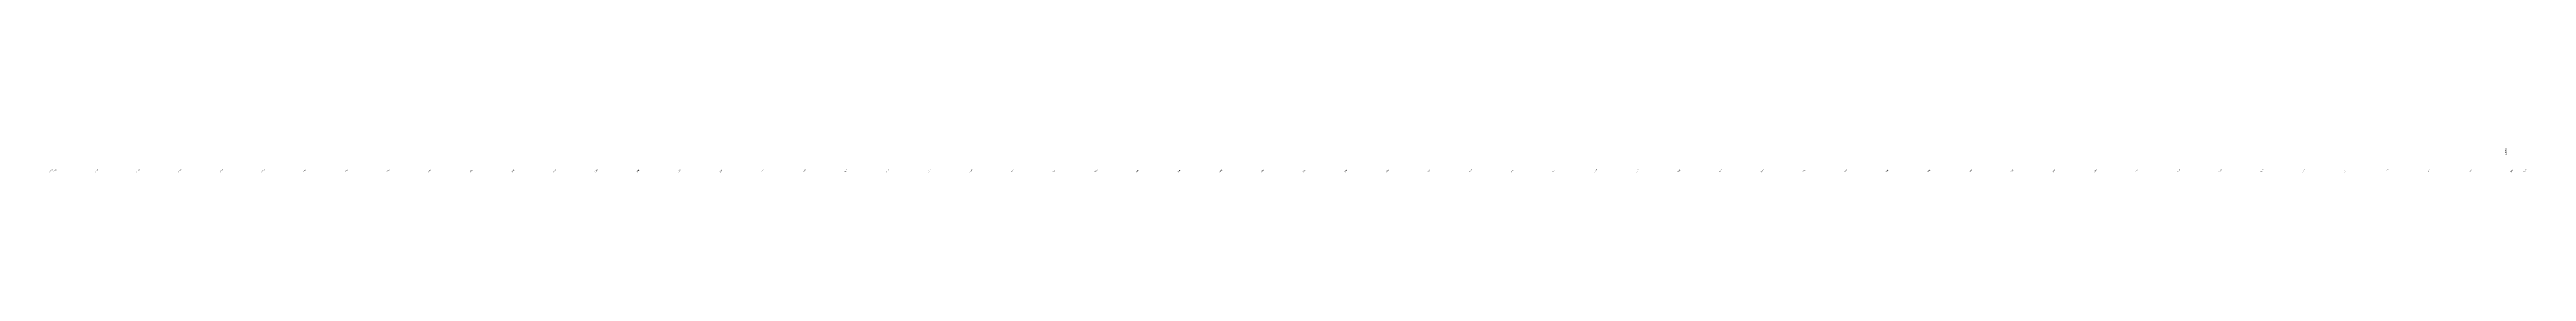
# Model space of a CAD drawing. Header units: metres. Extents: x 286386 to 287779, y 2079267 to 2080589.
# Drawn here: x 286458 to 287647, y 2080059 to 2080071 of the extents above; entities that cross this region are included whole.
import ezdxf
from ezdxf.enums import TextEntityAlignment as Align

# ---------------------------------------------------------------- set-up
doc = ezdxf.new("R2010")
doc.units = ezdxf.units.M
doc.header["$MEASUREMENT"] = 0
doc.layers.add('ESContAnn', color=231, linetype='Continuous')
doc.layers.add('ESElevation', color=150, linetype='Continuous')

msp = doc.modelspace()

# ---------------------------------------------------------------- texts
at = {"layer": 'ESContAnn'}
msp.add_text('4.0000', height=0.75, rotation=90, dxfattribs=at).set_placement((287637.1, 2080069.3), align=Align.MIDDLE_CENTER)
at = {"layer": 'ESElevation'}
for s, p in [('-1.500', (286458.2, 2080060)), ('-1.500', (286460, 2080060)), ('-1.500', (286480, 2080060)), ('-1.500', (286500, 2080060)), ('-1.500', (286520, 2080060)), ('-1.500', (286540, 2080060)), ('-1.500', (286560, 2080060)), ('-1.500', (286580, 2080060)), ('-1.500', (286600, 2080060)), ('-1.500', (286620, 2080060)), ('-1.500', (286640, 2080060)), ('-1.500', (286660, 2080060)), ('-1.453', (286680, 2080060)), ('-0.934', (286700, 2080060)), ('-0.254', (286720, 2080060)), ('0.482', (286740, 2080060)), ('1.677', (286760, 2080060)), ('2.499', (286780, 2080060)), ('2.642', (286800, 2080060)), ('3.390', (286820, 2080060)), ('3.932', (286840, 2080060)), ('4.151', (286860, 2080060)), ('4.187', (286880, 2080060)), ('4.548', (286900, 2080060)), ('5.157', (286920, 2080060)), ('5.394', (286940, 2080060)), ('5.500', (286960, 2080060)), ('5.439', (286980, 2080060)), ('5.039', (287000, 2080060)), ('4.503', (287020, 2080060)), ('3.910', (287040, 2080060)), ('3.621', (287060, 2080060)), ('3.500', (287080, 2080060)), ('3.500', (287100, 2080060)), ('3.549', (287120, 2080060)), ('4.053', (287140, 2080060)), ('4.294', (287160, 2080060)), ('3.714', (287180, 2080060)), ('4.136', (287200, 2080060)), ('4.709', (287220, 2080060)), ('5.041', (287240, 2080060)), ('5.390', (287260, 2080060)), ('6.098', (287280, 2080060)), ('7.022', (287300, 2080060)), ('7.343', (287320, 2080060)), ('7.500', (287340, 2080060)), ('7.500', (287360, 2080060)), ('7.496', (287380, 2080060)), ('7.327', (287400, 2080060)), ('6.917', (287420, 2080060)), ('6.223', (287440, 2080060)), ('5.742', (287460, 2080060)), ('5.500', (287480, 2080060)), ('5.460', (287500, 2080060)), ('5.013', (287520, 2080060)), ('4.422', (287540, 2080060)), ('4.104', (287560, 2080060)), ('4.498', (287580, 2080060)), ('4.800', (287600, 2080060)), ('4.501', (287620, 2080060)), ('3.907', (287640, 2080060)), ('3.688', (287646.3, 2080060))]:
    msp.add_text(s, height=0.5, rotation=45, dxfattribs=at).set_placement(p, align=Align.MIDDLE_CENTER)

doc.saveas('drawing.dxf')
